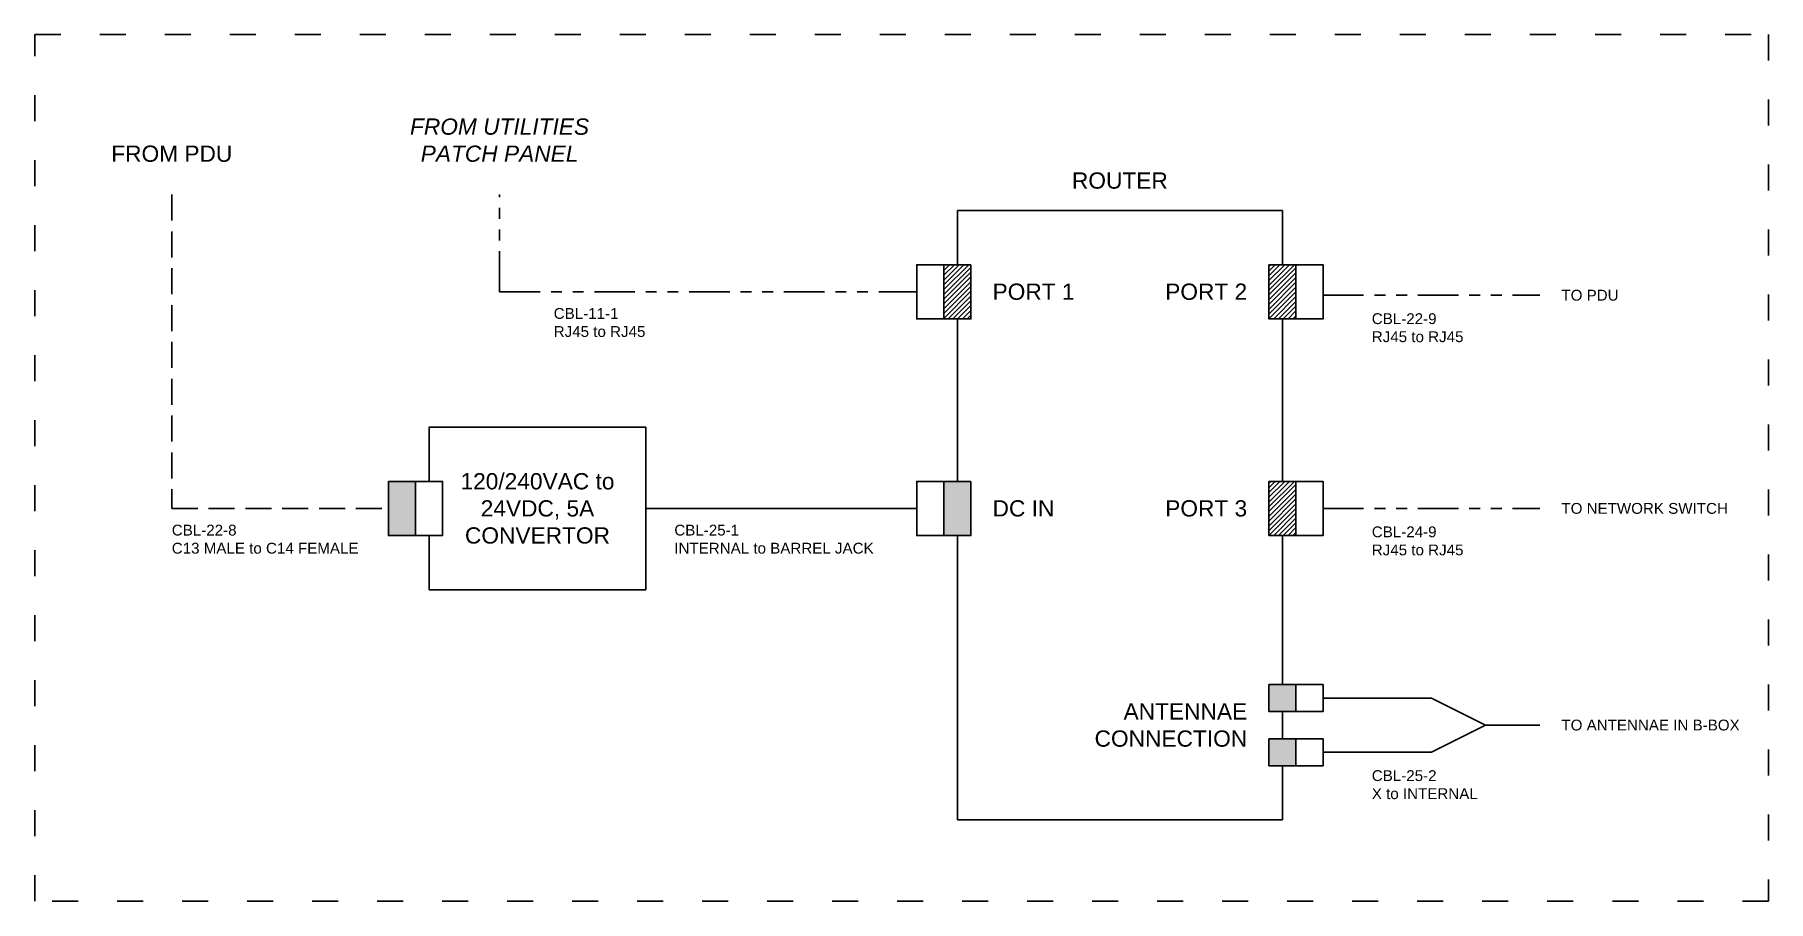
# Model space of a CAD drawing. Header units: inches. Extents: x -30 to 106, y 20 to 28.
# Drawn here: x 70.14 to 86.14, y 19.62 to 27.62 of the extents above; entities that cross this region are included whole.
import ezdxf

# ---------------------------------------------------------------- set-up
doc = ezdxf.new("R2010")
doc.units = ezdxf.units.IN
doc.header["$MEASUREMENT"] = 0
for name, pattern in [('ACAD_ISO02W100', [15, 12, -3]), ('ACAD_ISO03W100', [30, 12, -18]), ('PHANTOM', [2.5, 1.25, -0.25, 0.25, -0.25, 0.25, -0.25])]:
    doc.linetypes.add(name, pattern=pattern)
doc.styles.get("Standard").update_dxf_attribs({"font": 'arial.ttf'})
pattern_1 = [(45, (66.890466, 1.248114), (-0.022097087, 0.022097087), [])]

msp = doc.modelspace()

# ---------------------------------------------------------------- texts
at = {"linetype": 'ACAD_ISO02W100', "ltscale": 0.02, "insert": (74.435, 26.445), "char_height": 0.15, "attachment_point": 8}
msp.add_mtext_dynamic_manual_height_columns('{\\fArial|b0|i1|c0|p34;FROM UTILITIES PATCH PANEL}', width=2.10541, gutter_width=1, heights=[0], dxfattribs=at)
at = {"color": 3, "width": 4.46392}
for s, insert, char_height, attachment_point in [('{\\C256;FROM PDU}', (71.41, 26.445), 0.15, 8), ('{\\C256;TO PDU}', (84.235, 25.215), 0.1, 4), ('{\\C256;CBL-11-1\\PRJ45 to RJ45}', (74.935, 25.097), 0.1, 1), ('{\\C256;CBL-22-9\\PRJ45 to RJ45}', (82.485, 24.915), 0.1, 4), ('{\\C256;TO NETWORK SWITCH}', (84.235, 23.247), 0.1, 4), ('{\\C256;CBL-22-8\\PC13 MALE to C14 FEMALE}', (71.41, 23.097), 0.1, 1), ('{\\C256;CBL-25-1\\PINTERNAL to BARREL JACK}', (76.048, 23.097), 0.1, 1), ('{\\C256;CBL-24-9\\PRJ45 to RJ45}', (82.485, 22.947), 0.1, 4), ('{\\C256;TO ANTENNAE IN B-BOX}', (84.235, 21.247), 0.1, 4), ('{\\C256;CBL-25-2\\PX to INTERNAL}', (82.485, 20.697), 0.1, 4)]:
    msp.add_mtext(s, dxfattribs=dict(at, insert=insert, char_height=char_height, attachment_point=attachment_point))
at = {"color": 3, "char_height": 0.15}
for s, width, heights, insert, attachment_point in [('{\\C256;ROUTER}', 3.7554, [0.155], (80.16, 26.197), 8), ('{\\C256;PORT 1}', 1.47407, [0], (78.985, 25.247), 4), ('{\\C256;PORT 2}', 1.47407, [0], (81.335, 25.247), 6), ('{\\C256;120/240VAC to 24VDC, 5A CONVERTOR}', 1.91361, [0], (74.785, 23.247), 5), ('{\\C256;DC IN}', 1.47407, [0], (78.985, 23.247), 4), ('{\\C256;PORT 3}', 1.47407, [0], (81.335, 23.247), 6), ('{\\C256;ANTENNAE CONNECTION}', 1.47407, [0], (81.335, 21.247), 6)]:
    msp.add_mtext_dynamic_manual_height_columns(s, width=width, gutter_width=1, heights=heights, dxfattribs=dict(at, insert=insert, attachment_point=attachment_point))

# ---------------------------------------------------------------- hatches: boundary and pattern name
h = msp.add_hatch()
h.set_pattern_fill('ANSI31', color=5, scale=0.25)
h.set_pattern_definition(pattern_1)
h.paths.add_polyline_path([(78.535, 24.997), (78.785, 24.997), (78.785, 25.497), (78.535, 25.497)])
h = msp.add_hatch()
h.set_pattern_fill('ANSI31', color=5, scale=0.25)
h.set_pattern_definition(pattern_1)
h.paths.add_polyline_path([(81.785, 24.997), (81.535, 24.997), (81.535, 25.497), (81.785, 25.497)])
h = msp.add_hatch(color=1)
h.dxf.hatch_style = 1
h.paths.add_polyline_path([(73.41, 22.997), (73.66, 22.997), (73.66, 23.497), (73.41, 23.497)])
h = msp.add_hatch(color=3)
h.dxf.hatch_style = 1
h.paths.add_polyline_path([(78.785, 23.497), (78.535, 23.497), (78.535, 22.997), (78.785, 22.997)])
h = msp.add_hatch()
h.set_pattern_fill('ANSI31', color=5, scale=0.25)
h.set_pattern_definition([(45, (66.890466, -0.751886), (-0.022097087, 0.022097087), [])])
h.paths.add_polyline_path([(81.785, 22.997), (81.535, 22.997), (81.535, 23.497), (81.785, 23.497)])
h = msp.add_hatch(color=3)
h.dxf.hatch_style = 1
h.paths.add_polyline_path([(81.535, 21.372), (81.785, 21.372), (81.785, 21.622), (81.535, 21.622)])
h = msp.add_hatch(color=3)
h.dxf.hatch_style = 1
h.paths.add_polyline_path([(81.535, 20.872), (81.785, 20.872), (81.785, 21.122), (81.535, 21.122)])

# ---------------------------------------------------------------- linework, layer by layer
at = {"color": 1, "linetype": 'ACAD_ISO02W100', "ltscale": 0.02}
for p, q in [((71.41, 26.145), (71.41, 23.247)), ((71.41, 23.247), (73.41, 23.247))]:
    msp.add_line(p, q, dxfattribs=at)
at = {"color": 5, "linetype": 'PHANTOM', "ltscale": 0.3}
for p, q in [((74.435, 25.247), (74.435, 26.145)), ((74.435, 25.247), (78.285, 25.247)), ((82.035, 25.215), (84.035, 25.215)), ((82.035, 23.247), (84.035, 23.247))]:
    msp.add_line(p, q, dxfattribs=at)
for p, q in [((78.66, 25.497), (78.66, 25.997)), ((78.66, 25.997), (81.66, 25.997)), ((81.66, 25.997), (81.66, 25.497)), ((78.66, 24.997), (78.66, 23.497)), ((81.66, 24.997), (81.66, 23.497)), ((78.66, 20.372), (78.66, 22.997)), ((81.66, 22.997), (81.66, 21.622)), ((81.66, 21.372), (81.66, 21.122)), ((81.66, 20.872), (81.66, 20.372)), ((81.66, 20.372), (78.66, 20.372))]:
    msp.add_line(p, q)
at = {"color": 3}
for p, q in [((75.785, 23.247), (78.285, 23.247)), ((82.035, 21.497), (83.035, 21.497)), ((83.035, 21.497), (83.535, 21.247)), ((83.035, 20.997), (83.535, 21.247)), ((83.535, 21.247), (84.035, 21.247)), ((82.035, 20.997), (83.035, 20.997))]:
    msp.add_line(p, q, dxfattribs=at)
at = {"linetype": 'ACAD_ISO03W100', "ltscale": 0.02}
msp.add_lwpolyline([(70.145, 27.621), (86.145, 27.621), (86.145, 19.621), (70.145, 19.621)], close=True, dxfattribs=at)
at = {"color": 5}
for points in [[(78.535, 25.497), (78.285, 25.497), (78.285, 24.997), (78.535, 24.997)], [(78.785, 25.497), (78.535, 25.497), (78.535, 24.997), (78.785, 24.997)], [(81.535, 25.497), (81.785, 25.497), (81.785, 24.997), (81.535, 24.997)], [(81.785, 25.497), (82.035, 25.497), (82.035, 24.997), (81.785, 24.997)], [(81.535, 23.497), (81.785, 23.497), (81.785, 22.997), (81.535, 22.997)], [(81.785, 23.497), (82.035, 23.497), (82.035, 22.997), (81.785, 22.997)]]:
    msp.add_lwpolyline(points, close=True, dxfattribs=at)
msp.add_lwpolyline([(73.785, 23.497), (73.785, 23.997), (75.785, 23.997), (75.785, 22.497), (73.785, 22.497), (73.785, 22.997)])
at = {"color": 1}
for points in [[(73.41, 23.497), (73.66, 23.497), (73.66, 22.997), (73.41, 22.997)], [(73.66, 23.497), (73.91, 23.497), (73.91, 22.997), (73.66, 22.997)]]:
    msp.add_lwpolyline(points, close=True, dxfattribs=at)
at = {"color": 3}
for points in [[(78.535, 23.497), (78.285, 23.497), (78.285, 22.997), (78.535, 22.997)], [(78.785, 23.497), (78.535, 23.497), (78.535, 22.997), (78.785, 22.997)], [(81.535, 21.622), (81.785, 21.622), (81.785, 21.372), (81.535, 21.372)], [(81.785, 21.622), (82.035, 21.622), (82.035, 21.372), (81.785, 21.372)], [(81.535, 21.122), (81.785, 21.122), (81.785, 20.872), (81.535, 20.872)], [(81.785, 21.122), (82.035, 21.122), (82.035, 20.872), (81.785, 20.872)]]:
    msp.add_lwpolyline(points, close=True, dxfattribs=at)

msp.set_redraw_order([(e.dxf.handle, doc.entitydb.next_handle()) for e in msp.query("TEXT MTEXT ATTDEF DIMENSION ARC_DIMENSION")])  # texts and dimensions are drawn at this point

doc.saveas('drawing.dxf')
